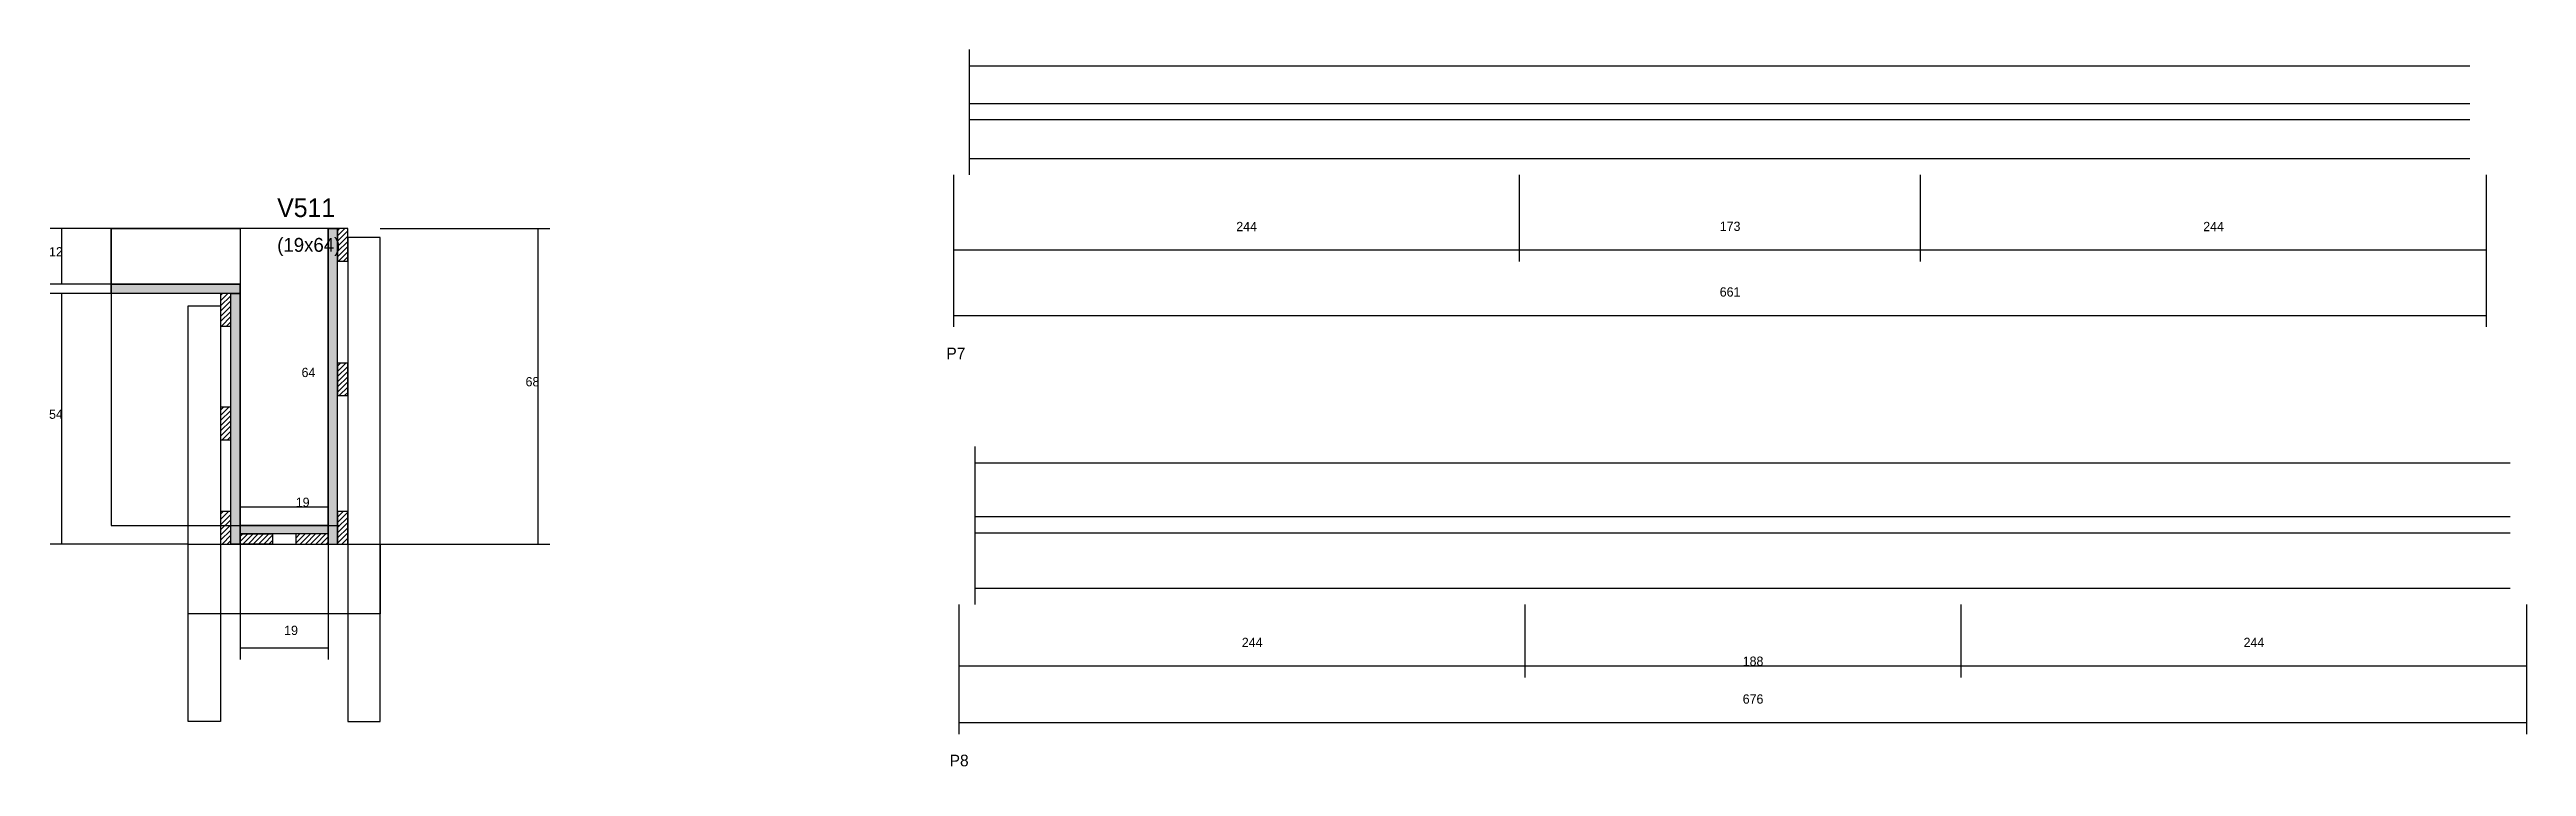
# Model space of a CAD drawing. Header units: metres. Extents: x 2678 to 4461, y -1459 to -860.
# Drawn here: x 3393 to 4461, y -1188 to -879 of the extents above; entities that cross this region are included whole.
import ezdxf

# ---------------------------------------------------------------- set-up
doc = ezdxf.new("R2010")
doc.units = ezdxf.units.M
for name, color, linetype in [('CONCRETO', 251, 'Continuous'), ('COTA', 4, 'Continuous'), ('Cota Seção (2x)', 4, 'Continuous'), ('Hachura', 253, 'Continuous'), ('Madeira', 126, 'Continuous'), ('NOMENCLATURA', 7, 'Continuous'), ('Painéis', 200, 'Continuous'), ('SARR_2.2x7', 40, 'Continuous'), ('SARR_3.5x7', 81, 'Continuous'), ('Texto Seção', 7, 'Continuous')]:
    doc.layers.add(name, color=color, linetype=linetype)

msp = doc.modelspace()

# ---------------------------------------------------------------- texts
at = {"layer": 'COTA'}
for s, p in [('244', (3904.6, -957.6)), ('173', (4113.1, -957.5)), ('244', (4321.6, -957.6)), ('12', (3392.6, -968.5)), ('661', (4113.1, -985.8)), ('68', (3598.1, -1024.5)), ('54', (3392.6, -1038.5)), ('19', (3494, -1131.7)), ('244', (3907, -1136.9)), ('188', (4123, -1145)), ('244', (4339, -1136.9)), ('676', (4123, -1161.3))]:
    msp.add_text(s, height=4, dxfattribs=at).set_placement(p)
at = {"layer": 'Cota Seção (2x)'}
for s, p in [('64', (3501.5, -1020.5)), ('19', (3499, -1076.5))]:
    msp.add_text(s, height=4, dxfattribs=at).set_placement(p)
at = {"layer": 'NOMENCLATURA'}
for s, p in [('P7', (3779.6, -1012.8)), ('P8', (3781, -1188.3))]:
    msp.add_text(s, height=5, dxfattribs=at).set_placement(p)
at = {"layer": 'Texto Seção'}
for s, height, p in [('V511', 8, (3491, -951.5)), ('(19x64)', 6, (3491, -966.5))]:
    msp.add_text(s, height=height, dxfattribs=at).set_placement(p)

# ---------------------------------------------------------------- hatches: boundary and pattern name
at = {"layer": 'Hachura'}
h = msp.add_hatch(color=8, dxfattribs=at)
h.dxf.hatch_style = 1
h.paths.add_polyline_path([(3517, -956.5), (3513, -956.5), (3513, -956.5), (3513, -1092.5), (3513, -1092.5), (3517, -1092.5), (3517, -1092.5), (3517, -956.5)])
h = msp.add_hatch(dxfattribs=at)
h.set_pattern_fill('ANSI31', scale=0.5)
h.paths.add_polyline_path([(3521.4, -956.5), (3517, -956.5), (3517, -956.5), (3517, -970.5), (3517, -970.5), (3521.4, -970.5), (3521.4, -970.5), (3521.4, -956.5)])
h = msp.add_hatch(color=8, dxfattribs=at)
h.dxf.hatch_style = 1
h.paths.add_polyline_path([(3419.4, -984.5), (3419.4, -980.5), (3419.4, -980.5), (3475, -980.5), (3475, -980.5), (3475, -984.5), (3475, -984.5), (3419.4, -984.5)])
h = msp.add_hatch(dxfattribs=at)
h.set_pattern_fill('ANSI31', scale=0.5)
h.paths.add_polyline_path([(3471, -984.5), (3466.6, -984.5), (3466.6, -984.5), (3466.6, -998.5), (3466.6, -998.5), (3471, -998.5), (3471, -998.5), (3471, -984.5)])
h = msp.add_hatch(color=8, dxfattribs=at)
h.dxf.hatch_style = 1
h.paths.add_polyline_path([(3471, -984.5), (3475, -984.5), (3475, -984.5), (3475, -1092.5), (3475, -1092.5), (3471, -1092.5), (3471, -1092.5), (3471, -984.5)])
h = msp.add_hatch(dxfattribs=at)
h.set_pattern_fill('ANSI31', scale=0.5)
h.paths.add_polyline_path([(3521.4, -1014.5), (3517, -1014.5), (3517, -1014.5), (3517, -1028.5), (3517, -1028.5), (3521.4, -1028.5), (3521.4, -1028.5), (3521.4, -1014.5)])
h = msp.add_hatch(dxfattribs=at)
h.set_pattern_fill('ANSI31', scale=0.5)
h.paths.add_polyline_path([(3471, -1033.5), (3466.6, -1033.5), (3466.6, -1033.5), (3466.6, -1047.5), (3466.6, -1047.5), (3471, -1047.5), (3471, -1047.5), (3471, -1033.5)])
h = msp.add_hatch(dxfattribs=at)
h.set_pattern_fill('ANSI31', scale=0.5)
h.paths.add_polyline_path([(3471, -1078.5), (3466.6, -1078.5), (3466.6, -1078.5), (3466.6, -1092.5), (3466.6, -1092.5), (3471, -1092.5), (3471, -1092.5), (3471, -1078.5)])
h = msp.add_hatch(dxfattribs=at)
h.set_pattern_fill('ANSI31', scale=0.5)
h.paths.add_polyline_path([(3521.4, -1078.5), (3517, -1078.5), (3517, -1078.5), (3517, -1092.5), (3517, -1092.5), (3521.4, -1092.5), (3521.4, -1092.5), (3521.4, -1078.5)])
h = msp.add_hatch(color=8, dxfattribs=at)
h.dxf.hatch_style = 1
h.paths.add_polyline_path([(3475, -1088.1), (3475, -1084.5), (3475, -1084.5), (3513, -1084.5), (3513, -1084.5), (3513, -1088.1), (3513, -1088.1), (3475, -1088.1)])
h = msp.add_hatch(dxfattribs=at)
h.set_pattern_fill('ANSI31', scale=0.5)
h.paths.add_polyline_path([(3475, -1092.5), (3475, -1088.1), (3475, -1088.1), (3489, -1088.1), (3489, -1088.1), (3489, -1092.5), (3489, -1092.5), (3475, -1092.5)])
h = msp.add_hatch(dxfattribs=at)
h.set_pattern_fill('ANSI31', scale=0.5)
h.paths.add_polyline_path([(3513, -1092.5), (3513, -1088.1), (3513, -1088.1), (3499, -1088.1), (3499, -1088.1), (3499, -1092.5), (3499, -1092.5), (3513, -1092.5)])

# ---------------------------------------------------------------- linework, layer by layer
at = {"layer": 'CONCRETO'}
for points in [[(3513, -980.5), (3513, -980.5), (3513, -1012.5), (3513, -1012.5), (3513, -1084.5), (3475, -1084.5), (3475, -980.5), (3419.4, -980.5), (3419.4, -956.5), (3475, -956.5)], [(3475, -980.5), (3475, -982.5), (3475, -982.5), (3475, -1084.5), (3513, -1084.5), (3513, -956.5), (3517, -956.5), (3517, -956.5), (3475, -956.5), (3475, -956.5)]]:
    msp.add_lwpolyline(points, dxfattribs=at)
for points in [[(3419.4, -1084.5), (3513, -1084.5), (3513, -956.5), (3419.4, -956.5)], [(3475, -1084.5), (3517, -1084.5), (3517, -956.5), (3475, -956.5)]]:
    msp.add_lwpolyline(points, close=True, dxfattribs=at)
at = {"layer": 'COTA'}
for p, q in [((3782.6, -933.3), (3782.6, -970.7)), ((3782.6, -933.3), (3782.6, -998.9)), ((4026.6, -933.3), (4026.6, -970.7)), ((4026.6, -933.3), (4026.6, -970.7)), ((4199.6, -933.3), (4199.6, -970.7)), ((4199.6, -933.3), (4199.6, -970.7)), ((4443.6, -933.3), (4443.6, -998.9)), ((4443.6, -933.3), (4443.6, -970.7)), ((3419.4, -956.5), (3393.1, -956.5)), ((3398.1, -980.5), (3398.1, -956.5)), ((3535.4, -956.5), (3608.6, -956.5)), ((3603.6, -1092.5), (3603.6, -956.5)), ((3782.6, -965.7), (4026.6, -965.7)), ((4026.6, -965.7), (4199.6, -965.7)), ((4199.6, -965.7), (4443.6, -965.7)), ((3419.4, -980.5), (3393.1, -980.5)), ((3457, -984.5), (3393.1, -984.5)), ((3398.1, -1092.5), (3398.1, -984.5)), ((3782.6, -993.9), (4443.6, -993.9)), ((3452.6, -1092.5), (3393.1, -1092.5)), ((3475, -1092.5), (3475, -1142.2)), ((3513, -1092.5), (3513, -1142.2)), ((3535.4, -1092.5), (3608.6, -1092.5)), ((3785, -1118.5), (3785, -1150)), ((3785, -1118.5), (3785, -1174.4)), ((4029, -1118.5), (4029, -1150)), ((4029, -1118.5), (4029, -1150)), ((4217, -1118.5), (4217, -1150)), ((4217, -1118.5), (4217, -1150)), ((4461, -1118.5), (4461, -1174.4)), ((4461, -1118.5), (4461, -1150)), ((3475, -1137.2), (3513, -1137.2)), ((3785, -1145), (4029, -1145)), ((4029, -1145), (4217, -1145)), ((4217, -1145), (4461, -1145)), ((3785, -1169.4), (4461, -1169.4))]:
    msp.add_line(p, q, dxfattribs=at)
at = {"layer": 'Cota Seção (2x)'}
for p, q in [((3513, -1084.5), (3513, -956.5)), ((3513, -956.5), (3518, -956.5)), ((3475, -1092.5), (3475, -1071.5)), ((3475, -1076.5), (3513, -1076.5)), ((3513, -1092.5), (3513, -1071.5)), ((3513, -1084.5), (3518, -1084.5))]:
    msp.add_line(p, q, dxfattribs=at)
at = {"layer": 'Madeira'}
for points in [[(3521.4, -956.5), (3517, -956.5), (3517, -970.5), (3521.4, -970.5)], [(3471, -984.5), (3466.6, -984.5), (3466.6, -998.5), (3471, -998.5)], [(3521.4, -1014.5), (3517, -1014.5), (3517, -1028.5), (3521.4, -1028.5)], [(3471, -1033.5), (3466.6, -1033.5), (3466.6, -1047.5), (3471, -1047.5)], [(3471, -1078.5), (3466.6, -1078.5), (3466.6, -1092.5), (3471, -1092.5)], [(3521.4, -1078.5), (3517, -1078.5), (3517, -1092.5), (3521.4, -1092.5)], [(3475, -1092.5), (3475, -1088.1), (3489, -1088.1), (3489, -1092.5)], [(3513, -1092.5), (3513, -1088.1), (3499, -1088.1), (3499, -1092.5)]]:
    msp.add_lwpolyline(points, close=True, dxfattribs=at)
at = {"layer": 'Painéis'}
for p, q in [((3419.4, -980.5), (3475, -980.5)), ((3419.4, -984.5), (3419.4, -980.5)), ((3475, -984.5), (3475, -980.5)), ((3475, -1092.5), (3475, -984.5))]:
    msp.add_line(p, q, dxfattribs=at)
for points in [[(3517, -956.5), (3513, -956.5), (3513, -1092.5), (3517, -1092.5)], [(3419.4, -984.5), (3419.4, -980.5), (3475, -980.5), (3475, -984.5)], [(3471, -984.5), (3475, -984.5), (3475, -1092.5), (3471, -1092.5)], [(3475, -1088.1), (3475, -1084.5), (3513, -1084.5), (3513, -1088.1)]]:
    msp.add_lwpolyline(points, close=True, dxfattribs=at)
at = {"layer": 'SARR_2.2x7'}
for p, q in [((3789.6, -933.3), (3789.6, -879.3)), ((3789.6, -886.3), (4026.6, -886.3)), ((4026.6, -886.3), (4199.6, -886.3)), ((4199.6, -886.3), (4436.6, -886.3)), ((3789.6, -902.5), (4026.6, -902.5)), ((4026.6, -902.5), (4199.6, -902.5)), ((4199.6, -902.5), (4436.6, -902.5)), ((3789.6, -909.5), (4026.6, -909.5)), ((4026.6, -909.5), (4199.6, -909.5)), ((4199.6, -909.5), (4436.6, -909.5)), ((3789.6, -926.3), (4026.6, -926.3)), ((4026.6, -926.3), (4199.6, -926.3)), ((4199.6, -926.3), (4436.6, -926.3)), ((3792, -1118.5), (3792, -1050.5)), ((3792, -1057.5), (4029, -1057.5)), ((4029, -1057.5), (4217, -1057.5)), ((4217, -1057.5), (4454, -1057.5)), ((3792, -1080.6), (4029, -1080.6)), ((3792, -1087.6), (4029, -1087.6)), ((4029, -1080.6), (4217, -1080.6)), ((4029, -1087.6), (4217, -1087.6)), ((4217, -1080.6), (4454, -1080.6)), ((4217, -1087.6), (4454, -1087.6)), ((3792, -1111.5), (4029, -1111.5)), ((4029, -1111.5), (4217, -1111.5)), ((4217, -1111.5), (4454, -1111.5))]:
    msp.add_line(p, q, dxfattribs=at)
at = {"layer": 'SARR_3.5x7'}
for points in [[(3535.4, -960.4), (3521.4, -960.4), (3521.4, -1169), (3535.4, -1169)], [(3452.6, -989.8), (3466.6, -989.8), (3466.6, -1169), (3452.6, -1169)], [(3452.6, -1092.5), (3535.4, -1092.5), (3535.4, -1122.6), (3452.6, -1122.6)]]:
    msp.add_lwpolyline(points, close=True, dxfattribs=at)

msp.set_redraw_order([(e.dxf.handle, doc.entitydb.next_handle()) for e in msp.query("TEXT MTEXT ATTDEF DIMENSION ARC_DIMENSION")])  # texts and dimensions are drawn at this point

doc.saveas('drawing.dxf')
